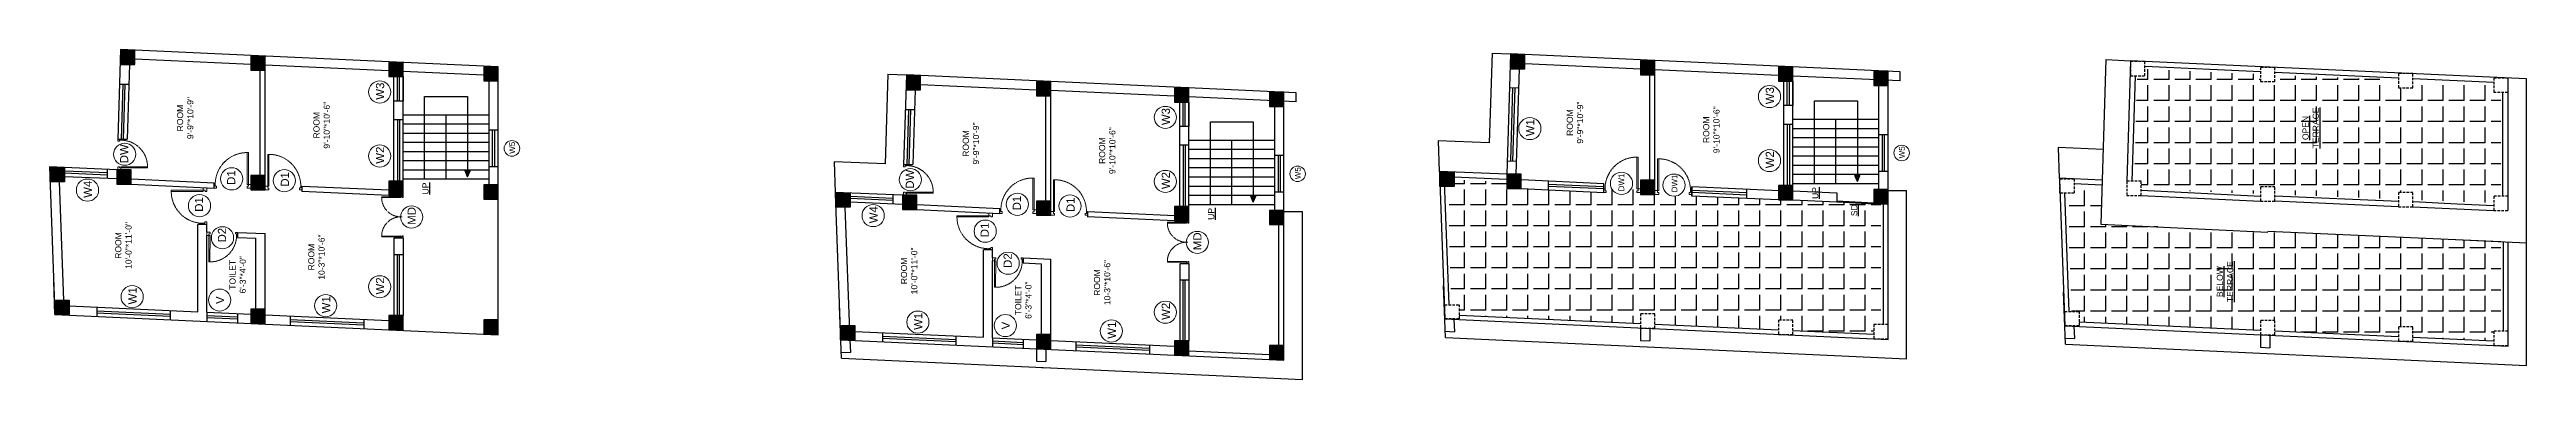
# Model space of a CAD drawing. Header units: inches. Extents: x -10117506 to -5032697, y -6529230 to -3254494.
# Drawn here: x -5059544 to -5057121, y -3264179 to -3263855 of the extents above; entities that cross this region are included whole.
import ezdxf

# ---------------------------------------------------------------- set-up
doc = ezdxf.new("R2010")
doc.units = ezdxf.units.IN
doc.header["$LTSCALE"] = 2
doc.header["$MEASUREMENT"] = 0
doc.linetypes.add('DASHED2', pattern=[0.375, 0.25, -0.125])
doc.linetypes.add('HIDDEN', pattern=[0.375, 0.25, -0.125])
doc.layers.get('0').update_dxf_attribs({"linetype": 'CONTINUOUS'})
doc.layers.add('A-Hatch', color=7, linetype='CONTINUOUS')
for name, color, linetype, lineweight in [('Annotate-Lite.w', 177, 'CONTINUOUS', 9), ('Door-Window.w', 4, 'CONTINUOUS', 15), ('TEXT', 181, 'CONTINUOUS', 25)]:
    doc.layers.add(name, color=color, linetype=linetype, lineweight=lineweight)
doc.styles.add('arial.', font='arial.ttf')
doc.styles.add('gaurav', font='arial.ttf')

msp = doc.modelspace()

# ---------------------------------------------------------------- texts
at = {"layer": 'Annotate-Lite.w', "ltscale": 0.005, "style": 'gaurav'}
for s, insert, char_height, attachment_point, rotation in [('W3', (-5059224.352880004, -3263904.402691447), 8, 1, 89.9999999999992), ('W3', (-5057865.028320887, -3263908.841059324), 8, 1, 89.99999999999922), ('W3', (-5058455.866912211, -3263929.317447517), 8, 1, 89.99999999999922), ('W5', (-5059093.940408186, -3263957.412800076), 5.6, 1, 89.9999999999992), ('W1', (-5058099.402841802, -3263940.212783072), 8, 1, 89.99999999999925), ('DW', (-5059474.686645882, -3263966.712334537), 8, 1, 89.9999999999992), ('W2', (-5059224.352880005, -3263967.138927322), 8, 1, 89.9999999999992), ('W2', (-5057865.028320888, -3263971.577295199), 8, 1, 89.99999999999922), ('W5', (-5057734.615849069, -3263961.851167954), 5.6, 1, 89.99999999999922), ('W4', (-5059510.202592982, -3264000.585186007), 8, 1, 89.9999999999992), ('D1', (-5059370.026446819, -3263987.875876623), 8, 1, 89.9999999999992), ('D1', (-5059309.469205163, -3263989.601662192), 8, 7, 90.00000000000072), ('DW', (-5058706.20067809, -3263991.627090607), 8, 1, 89.99999999999922), ('W2', (-5058455.866912212, -3263992.053683392), 8, 1, 89.99999999999922), ('W5', (-5058325.454440393, -3263982.327556146), 5.6, 1, 89.99999999999922), ('DW1', (-5058009.068032932, -3263994.120416566), 5.6, 1, 89.99999999999922), ('DW1', (-5057951.529624826, -3263995.092159779), 5.6, 7, 90.00000000000075), ('D1', (-5059401.498117552, -3264014.232401491), 8, 1, 89.9999999999992), ('MD', (-5059193.448448467, -3264026.967447267), 8, 1, 89.9999999999992), ('W4', (-5058741.716625189, -3264025.499942077), 8, 1, 89.99999999999922), ('D1', (-5058601.540479027, -3264012.790632693), 8, 1, 89.99999999999925), ('D1', (-5058540.983237371, -3264014.516418262), 8, 7, 90.00000000000075), ('D2', (-5059378.996805661, -3264044.276871917), 8, 1, 89.9999999999992), ('D1', (-5058633.01214976, -3264039.147157561), 8, 1, 89.99999999999925), ('MD', (-5058424.962480674, -3264051.882203337), 8, 1, 89.99999999999925), ('D2', (-5058610.510837869, -3264069.191627987), 8, 1, 89.99999999999925), ('W1', (-5059466.462343599, -3264105.027416401), 8, 1, 89.9999999999992), ('W2', (-5059224.352880005, -3264095.292191952), 8, 1, 89.9999999999992), ('V', (-5059380.903210861, -3264104.588908241), 8, 1, 89.9999999999992), ('W1', (-5059277.167336605, -3264113.77629445), 8, 1, 89.9999999999992), ('W1', (-5058697.976375806, -3264129.942172471), 8, 1, 89.99999999999925), ('W2', (-5058455.866912212, -3264120.206948021), 8, 1, 89.99999999999922), ('V', (-5058612.417243068, -3264129.503664311), 8, 1, 89.99999999999922), ('W1', (-5058508.681368812, -3264138.69105052), 8, 1, 89.99999999999925)]:
    msp.add_mtext_dynamic_manual_height_columns(s, width=8, gutter_width=100, heights=[0], dxfattribs=dict(at, insert=insert, char_height=char_height, attachment_point=attachment_point, rotation=rotation))
at = {"layer": 'TEXT', "lineweight": -2, "char_height": 6.000000000000002, "attachment_point": 5, "style": 'arial.'}
for s, insert, rotation in [('ROOM\\P9\'-9"*10\'-9"', (-5059410.921817373, -3263922.388073307), 89.99999999999986), ('ROOM\\P9\'-10"*10\'-6"', (-5059277.535069041, -3263929.420001135), 89.99999999999986), ('ROOM\\P9\'-9"*10\'-9"', (-5058051.597258257, -3263926.826441184), 89.99999999999989), ('ROOM\\P9\'-10"*10\'-6"', (-5057918.210509924, -3263933.858369012), 89.99999999999989), ('ROOM\\P9\'-9"*10\'-9"', (-5058642.435849581, -3263947.302829376), 89.99999999999989), ('ROOM\\P9\'-10"*10\'-6"', (-5058509.049101248, -3263954.334757205), 89.99999999999989), ('ROOM\\P10\'-0"*11\'-0"', (-5059471.352531936, -3264047.272955731), 89.99999999999986), ('ROOM\\P10-3"*10\'-6"', (-5059282.544292711, -3264058.646965223), 89.99999999999986), ('TOILET\\P6\'-3"*4\'-0"', (-5059359.623411584, -3264076.002553501), 89.99999999999986), ('ROOM\\P10\'-0"*11\'-0"', (-5058702.866564143, -3264072.187711801), 89.99999999999989), ('ROOM\\P10-3"*10\'-6"', (-5058514.058324918, -3264083.561721293), 89.99999999999989), ('TOILET\\P6\'-3"*4\'-0"', (-5058591.137443791, -3264100.917309571), 89.99999999999989)]:
    msp.add_mtext_dynamic_manual_height_columns(s, width=45.73142971936613, gutter_width=30, heights=[0], dxfattribs=dict(at, insert=insert, rotation=rotation))
at = {"layer": 'TEXT', "lineweight": -2, "char_height": 6.000000000000002, "width": 127.5059031131969, "attachment_point": 5, "style": 'arial.'}
for s, insert, rotation in [('{\\LOPEN\\PTERRACE}', (-5057332.005541787, -3263932.072912721), 89.99999999999989), ('{\\LUP}', (-5059175.85976669, -3263991.404790241), 89.99999999999986), ('{\\LUP}', (-5057816.535207573, -3263995.843158118), 89.99999999999989), ('{\\LUP}', (-5058407.373798897, -3264016.319546311), 89.99999999999989), ('{\\LSD}', (-5057778.489252377, -3264012.731040751), 89.99999999999989), ('{\\LBELOW \\PTERRACE}', (-5057415.821247337, -3264082.706306196), 89.99999999999989)]:
    msp.add_mtext(s, dxfattribs=dict(at, insert=insert, rotation=rotation))

# ---------------------------------------------------------------- blocks, each defined once
blk = doc.blocks.new('3-0')
at = {"ltscale": 3}
for p, q in [((11063.04771873254, 10097.67926626675), (11065.97411061868, 10099.89976160063)), ((11063.04771873254, 10097.67926626675), (11064.52804895506, 10095.72833834261)), ((11065.99124489813, 10096.83858600955), (11064.52804895506, 10095.72833834261)), ((11065.25107978682, 10097.81404997167), (11066.71427572989, 10098.92429763861)), ((11065.99124489813, 10096.83858600955), (11065.25107978682, 10097.81404997167)), ((11065.97411061863, 10099.8997616006), (11066.71427572989, 10098.92429763861)), ((11085.49991520455, 10074.12700885048), (11110.3247412691, 10092.9636556783)), ((11086.24008031584, 10073.15154488841), (11111.04573409061, 10091.97364411575)), ((11111.04573409061, 10091.97364411575), (11110.3247412691, 10092.9636556783)), ((11084.03671926142, 10073.01676118352), (11082.57352331835, 10071.90651351658)), ((11082.57352331835, 10071.90651351658), (11084.79401865222, 10068.98012163045)), ((11084.03671926142, 10073.01676118352), (11084.77688437277, 10072.04129722147)), ((11084.77688437277, 10072.04129722147), (11086.24008031584, 10073.15154488841)), ((11084.79401865222, 10068.98012163045), (11087.72041053836, 10071.20061696427)), ((11086.24008031584, 10073.15154488841), (11085.49991520455, 10074.12700885047)), ((11087.72041053836, 10071.20061696427), (11086.24008031584, 10073.15154488841))]:
    blk.add_line(p, q, dxfattribs=at)
at = {"layer": 'Door-Window.w', "color": 9, "linetype": 'HIDDEN', "lineweight": 18}
blk.add_arc((11085.49991520455, 10074.12700885048), 31.16233708904959, 37.19059523975735, 127.1464893766062, dxfattribs=at)
blk = doc.blocks.new('FDFDRE')
at = {"ltscale": 3}
for p, q in [((165701.1064683777, -58637.82329853106), (165701.1040215932, -58641.49599741273)), ((165701.1040215932, -58641.49599741273), (165703.5524875143, -58641.49762860245)), ((165704.7791672594, -58637.82574531552), (165701.1064683777, -58637.82329853106)), ((165703.5524875143, -58641.49762860245), (165703.5317472677, -58672.62937732995)), ((165703.5537109066, -58639.6612791616), (165703.5524875143, -58641.49762860245)), ((165703.5524875143, -58641.49762860245), (165704.7767204749, -58641.49844419728)), ((165704.7779438672, -58639.66209475638), (165703.5537109066, -58639.6612791616)), ((165704.7767204749, -58641.49844419728), (165704.7559641982, -58672.65425465335)), ((165704.7779438672, -58639.66209475638), (165704.7791672594, -58637.82574531552)), ((165766.9772891941, -58637.82574531552), (165770.6499880758, -58637.82329853106)), ((165766.9785125864, -58639.66209475638), (165766.9772891941, -58637.82574531552)), ((165766.9785125864, -58639.66209475638), (165768.202745547, -58639.6612791616)), ((165768.2039689392, -58641.49762860245), (165766.9797359786, -58641.49844419728)), ((165766.9797359786, -58641.49844419728), (165767.0004922553, -58672.65425465335)), ((165768.202745547, -58639.6612791616), (165768.2039689392, -58641.49762860245)), ((165770.6524348603, -58641.49599741273), (165768.2039689392, -58641.49762860245)), ((165768.2039689392, -58641.49762860245), (165768.2247091858, -58672.62937732995)), ((165770.6499880758, -58637.82329853106), (165770.6524348603, -58641.49599741273)), ((165703.5317472677, -58672.62937732995), (165704.7559641982, -58672.65425465335)), ((165768.2247091858, -58672.62937732995), (165767.0004922553, -58672.65425465335))]:
    blk.add_line(p, q, dxfattribs=at)
at = {"layer": 'Door-Window.w', "color": 9, "linetype": 'HIDDEN', "lineweight": 18}
for centre, start, end in [((165704.7767204749, -58641.49844419728), 269.9618290481078, 3.383526153078868), ((165766.9797359786, -58641.49844419728), 176.6164738469579, 270.0381709504853)]:
    blk.add_arc(centre, 31.15581737007103, start, end, dxfattribs=at)

# ---------------------------------------------------------------- hatches: boundary and pattern name
at = {"ltscale": 0.5}
for points in [[(-5059474.087878413, -3263855.777386284), (-5059474.087878413, -3263869.777386284), (-5059460.087878413, -3263869.777386284), (-5059460.087878413, -3263855.777386284)], [(-5059346.747826916, -3263861.607379078), (-5059346.747826916, -3263875.607379078), (-5059332.747826916, -3263875.607379078), (-5059332.747826915, -3263861.607379078)], [(-5059211.747826902, -3263867.788066285), (-5059211.747826902, -3263881.788066285), (-5059197.747826902, -3263881.788066285), (-5059197.747826902, -3263867.788066285)], [(-5059118.747826912, -3263872.045873026), (-5059118.747826912, -3263886.045873026), (-5059104.747826912, -3263886.045873026), (-5059104.747826911, -3263872.045873026)], [(-5058114.763319297, -3263860.215754162), (-5058114.763319297, -3263874.215754162), (-5058100.763319297, -3263874.215754162), (-5058100.763319297, -3263860.215754162)], [(-5057987.423267799, -3263866.045746955), (-5057987.423267799, -3263880.045746955), (-5057973.423267799, -3263880.045746955), (-5057973.423267798, -3263866.045746955)], [(-5057852.423267785, -3263872.226434162), (-5057852.423267785, -3263886.226434162), (-5057838.423267785, -3263886.226434162), (-5057838.423267785, -3263872.226434162)], [(-5058705.601910621, -3263880.692142354), (-5058705.601910621, -3263894.692142354), (-5058691.601910621, -3263894.692142354), (-5058691.601910621, -3263880.692142354)], [(-5058578.261859124, -3263886.522135148), (-5058578.261859124, -3263900.522135148), (-5058564.261859124, -3263900.522135148), (-5058564.261859123, -3263886.522135148)], [(-5058443.26185911, -3263892.702822355), (-5058443.26185911, -3263906.702822355), (-5058429.26185911, -3263906.702822355), (-5058429.26185911, -3263892.702822355)], [(-5058350.261859119, -3263896.960629096), (-5058350.261859119, -3263910.960629096), (-5058336.261859119, -3263910.960629096), (-5058336.261859118, -3263896.960629096)], [(-5057759.423267795, -3263876.484240904), (-5057759.423267795, -3263890.484240904), (-5057745.423267795, -3263890.484240904), (-5057745.423267794, -3263876.484240904)], [(-5059543.114625433, -3263970.917439155), (-5059543.114625433, -3263984.917439155), (-5059529.114625433, -3263984.917439155), (-5059529.114625433, -3263970.917439155)], [(-5059477.711734948, -3263973.097246819), (-5059477.711734948, -3263987.097246819), (-5059463.711734948, -3263987.097246819), (-5059463.711734947, -3263973.097246819)], [(-5059346.747826912, -3263978.782249368), (-5059346.747826912, -3263992.782249368), (-5059332.747826912, -3263992.782249368), (-5059332.747826911, -3263978.782249368)], [(-5059211.747826912, -3263984.188777946), (-5059211.747826912, -3263998.188777946), (-5059197.747826912, -3263998.188777946), (-5059197.747826911, -3263984.188777946)], [(-5059118.74782691, -3263987.913275411), (-5059118.74782691, -3264001.913275411), (-5059104.74782691, -3264001.913275411), (-5059104.74782691, -3263987.913275411)], [(-5058183.790066317, -3263975.355807032), (-5058183.790066317, -3263989.355807032), (-5058169.790066317, -3263989.355807032), (-5058169.790066317, -3263975.355807032)], [(-5058118.387175831, -3263977.535614696), (-5058118.387175831, -3263991.535614696), (-5058104.387175831, -3263991.535614696), (-5058104.38717583, -3263977.535614696)], [(-5057987.423267795, -3263983.220617245), (-5057987.423267795, -3263997.220617245), (-5057973.423267795, -3263997.220617245), (-5057973.423267794, -3263983.220617245)], [(-5057852.423267795, -3263988.627145823), (-5057852.423267795, -3264002.627145823), (-5057838.423267795, -3264002.627145823), (-5057838.423267794, -3263988.627145823)], [(-5057759.423267793, -3263992.351643289), (-5057759.423267793, -3264006.351643289), (-5057745.423267793, -3264006.351643289), (-5057745.423267793, -3263992.351643289)], [(-5058774.628657641, -3263995.832195225), (-5058774.628657641, -3264009.832195225), (-5058760.628657641, -3264009.832195225), (-5058760.628657641, -3263995.832195225)], [(-5058709.225767155, -3263998.012002889), (-5058709.225767155, -3264012.012002889), (-5058695.225767155, -3264012.012002889), (-5058695.225767154, -3263998.012002889)], [(-5058578.261859119, -3264003.697005438), (-5058578.261859119, -3264017.697005438), (-5058564.261859119, -3264017.697005438), (-5058564.261859118, -3264003.697005438)], [(-5058443.261859119, -3264009.103534016), (-5058443.261859119, -3264023.103534016), (-5058429.261859119, -3264023.103534016), (-5058429.261859118, -3264009.103534016)], [(-5058350.261859117, -3264012.828031481), (-5058350.261859117, -3264026.828031481), (-5058336.261859117, -3264026.828031481), (-5058336.261859117, -3264012.828031481)], [(-5059524.3378409, -3264100.873517164), (-5059538.3378409, -3264100.873517163), (-5059538.3378409, -3264114.873517163), (-5059524.3378409, -3264114.873517163)], [(-5059346.747826912, -3264109.728466348), (-5059346.747826912, -3264123.728466348), (-5059332.747826912, -3264123.728466348), (-5059332.747826911, -3264109.728466348)], [(-5059211.74782691, -3264115.967925885), (-5059211.74782691, -3264129.967925885), (-5059197.74782691, -3264129.967925885), (-5059197.74782691, -3264115.967925885)], [(-5059118.747826912, -3264120.266220232), (-5059118.747826912, -3264134.266220232), (-5059104.747826912, -3264134.266220232), (-5059104.747826912, -3264120.266220232)], [(-5058755.851873107, -3264125.788273233), (-5058769.851873107, -3264125.788273233), (-5058769.851873107, -3264139.788273233), (-5058755.851873107, -3264139.788273233)], [(-5058578.261859119, -3264134.643222418), (-5058578.261859119, -3264148.643222418), (-5058564.261859119, -3264148.643222418), (-5058564.261859118, -3264134.643222418)], [(-5058443.261859117, -3264140.882681955), (-5058443.261859117, -3264154.882681955), (-5058429.261859117, -3264154.882681955), (-5058429.261859117, -3264140.882681955)], [(-5058350.261859119, -3264145.180976301), (-5058350.261859119, -3264159.180976301), (-5058336.261859119, -3264159.180976301), (-5058336.261859119, -3264145.180976301)]]:
    msp.add_hatch(color=1, dxfattribs=at).paths.add_polyline_path(points)
at = {"layer": 'A-Hatch', "ltscale": 0.5}
h = msp.add_hatch(dxfattribs=at)
h.set_pattern_fill('ANGLE', color=256, scale=75, angle=90)
h.set_pattern_definition([(90, (-8316612.472651359, 1781134.706731359), (-20.625, 1.262917011620708e-15), [15, -5.625]), (180, (-8316612.472651359, 1781134.706731359), (-2.525834023241416e-15, -20.625), [15, -5.625])])
h.paths.add_polyline_path([(-5057508.408806881, -3264124.426232139), (-5057380.961334169, -3264130.316627319), (-5057380.961334169, -3264120.821431031), (-5057373.961334169, -3264120.821431031), (-5057373.961334169, -3264034.250862798), (-5057505.743602321, -3264027.845617429)])
h.paths.add_polyline_path([(-5057373.961334169, -3264033.592372026), (-5057373.961334169, -3264120.821431031), (-5057366.961334169, -3264120.821431032), (-5057366.961334169, -3264130.963682381), (-5057245.961334169, -3264136.556086855), (-5057245.961334169, -3264127.060890568), (-5057238.961334169, -3264127.060890568), (-5057238.961334169, -3264039.624449365)])
h.paths.add_polyline_path([(-5057505.743602322, -3264027.845617429), (-5057537.230680047, -3264026.315195608), (-5057536.134110659, -3263990.620563679), (-5057563.328132691, -3263989.567121831), (-5057563.328132691, -3263996.024789922), (-5057569.86353496, -3263996.024789922), (-5057566.015945889, -3264111.966481846), (-5057558.551348159, -3264111.966481847), (-5057558.551348159, -3264122.108733194), (-5057508.408806881, -3264124.426232138)])
h.paths.add_polyline_path([(-5057152.961334169, -3264140.854381201), (-5057152.961334169, -3264131.359184916), (-5057145.961334169, -3264131.359184914), (-5057145.961334169, -3264043.779880422), (-5057238.961334169, -3264039.624449366), (-5057238.961334169, -3264127.060890568), (-5057231.961334169, -3264127.060890568), (-5057231.961334169, -3264137.203141916)])
h.paths.add_polyline_path([(-5057238.961334169, -3263995.281742629), (-5057231.961334169, -3263995.281742629), (-5057231.961334169, -3264002.403606703), (-5057152.961334169, -3264005.463908186), (-5057152.961334169, -3263999.006240094), (-5057145.961334169, -3263999.006240095), (-5057145.961334169, -3263897.13883771), (-5057152.961334169, -3263897.13883771), (-5057152.961334169, -3263889.522173437), (-5057231.961334169, -3263886.042425039), (-5057231.961334169, -3263892.881030968), (-5057238.961334169, -3263892.881030968)])
h.paths.add_polyline_path([(-5057238.961334169, -3263892.881030968), (-5057245.961334169, -3263892.881030968), (-5057245.961334169, -3263885.425760766), (-5057366.961334169, -3263880.096019548), (-5057366.961334169, -3263886.700343761), (-5057373.961334169, -3263886.700343761), (-5057373.961334169, -3263989.875214051), (-5057366.961334169, -3263989.875214051), (-5057366.961334169, -3263997.173977587), (-5057245.961334169, -3264001.861274794), (-5057245.961334169, -3263995.281742629), (-5057238.961334169, -3263995.281742629)])
h.paths.add_polyline_path([(-5057494.301385678, -3263874.48701524), (-5057494.301385678, -3263880.870350968), (-5057501.687724738, -3263880.870350968), (-5057504.538903146, -3263984.190211502), (-5057497.925242206, -3263984.190211502), (-5057497.925242206, -3263992.100698575), (-5057380.961334169, -3263996.631645679), (-5057380.961334169, -3263989.875214051), (-5057373.961334169, -3263989.875214051), (-5057373.961334169, -3263886.70034376), (-5057380.961334169, -3263886.700343761), (-5057380.961334169, -3263879.479355275)])
h.paths.add_polyline_path([(-5057426.025612959, -3264103.908898283), (-5057426.025612959, -3264061.503714108), (-5057405.616881717, -3264061.503714108), (-5057405.616881717, -3264103.908898283)], flags=24)
h.paths.add_polyline_path([(-5057342.209907409, -3263953.275504808), (-5057342.209907409, -3263910.870320634), (-5057321.801176167, -3263910.870320634), (-5057321.801176167, -3263953.275504808)], flags=24)
h = msp.add_hatch(dxfattribs=at)
h.set_pattern_fill('ANSI31', color=256, angle=-270.0000000000001)
h.set_pattern_definition([(134.9999999999999, (-8317912.977189884, 1827286.335554914), (-0.08838834764831849, -0.0883883476483184), [])])
h.paths.add_polyline_path([(-5059134.747826912, -3263980.042258398), (-5059132.238591466, -3263974.122243871), (-5059137.257062357, -3263974.122243871)])
h = msp.add_hatch(dxfattribs=at)
h.set_pattern_fill('ANGLE', color=256, scale=75, angle=90)
h.set_pattern_definition([(90, (-8317218.934584984, 1781733.823263958), (-20.625, 1.262917011620708e-15), [15, -5.625]), (180, (-8317218.934584984, 1781733.823263958), (-2.525834023241416e-15, -20.625), [15, -5.625])])
edge = h.paths.add_edge_path()
edge.add_line((-5057845.423267794, -3264002.627145823), (-5057852.423267821, -3264002.627145823))
edge.add_line((-5057852.423267821, -3264002.627145823), (-5057937.423267791, -3263998.829171201))
edge.add_line((-5057937.423267791, -3263998.829171201), (-5057937.423267791, -3263997.196631583))
edge.add_line((-5057937.423267791, -3263997.196631583), (-5057939.8717348, -3263997.196631581))
edge.add_line((-5057939.871734801, -3263997.196631581), (-5057939.8717348, -3263995.360281325))
edge.add_line((-5057939.8717348, -3263995.360281325), (-5057938.647501295, -3263995.360281327))
edge.add_line((-5057938.647501295, -3263995.360281327), (-5057938.647501295, -3263993.52393107))
edge.add_line((-5057938.647501295, -3263993.52393107), (-5057938.594752226, -3263993.523931071))
edge.add_ellipse((-5057969.750567282, -3263993.547914564), major_axis=(-18.83184766781931, 24.82029212130361), ratio=0.9999999994320901, start_angle=232.8555013650305, end_angle=235.90446127637)
edge.add_line((-5057938.640130554, -3263991.866809725), (-5057944.432187023, -3263991.642437079))
edge.add_arc((-5057954.701347707, -3263988.120745946), 10.85624104256381, 270, 341.0711817275833, ccw=False)
edge.add_arc((-5057954.701347707, -3263988.120745946), 10.85624104256381, 194.4919896686418, 270, ccw=False)
edge.add_line((-5057965.212171772, -3263990.837462165), (-5057969.75056728, -3263990.66165383))
edge.add_line((-5057969.750567281, -3263990.66165383), (-5057969.750567282, -3263993.547914565))
edge.add_line((-5057969.750567282, -3263993.547914565), (-5057970.974800785, -3263993.547914564))
edge.add_line((-5057970.974800784, -3263993.547914564), (-5057970.974800786, -3263995.384264818))
edge.add_line((-5057970.974800786, -3263995.384264818), (-5057969.750567282, -3263995.38426482))
edge.add_line((-5057969.750567282, -3263995.38426482), (-5057969.750567283, -3263997.220615076))
edge.add_line((-5057969.750567283, -3263997.220615076), (-5057973.423267794, -3263997.220615073))
edge.add_line((-5057973.423267794, -3263997.220615073), (-5057980.423267793, -3263997.220616159))
edge.add_line((-5057980.423267793, -3263997.220616159), (-5057980.423267794, -3264114.166834224))
edge.add_line((-5057980.423267794, -3264114.166834224), (-5057973.423267794, -3264114.166834225))
edge.add_line((-5057973.423267794, -3264114.166834225), (-5057973.423267794, -3264124.309085574))
edge.add_line((-5057973.423267794, -3264124.309085574), (-5057852.423267794, -3264129.901490048))
edge.add_line((-5057852.423267794, -3264129.901490048), (-5057852.423267794, -3264120.406293762))
edge.add_line((-5057852.423267794, -3264120.406293762), (-5057845.423267794, -3264120.406293762))
edge.add_line((-5057845.423267794, -3264120.406293762), (-5057845.423267794, -3264002.627145823))
edge = h.paths.add_edge_path()
edge.add_line((-5057980.423267793, -3263997.220617246), (-5057987.423267793, -3263997.220617246))
edge.add_line((-5057987.423267794, -3263997.220617246), (-5057987.423267793, -3263995.494829505))
edge.add_line((-5057987.423267793, -3263995.494829505), (-5057991.095966467, -3263995.494829506))
edge.add_line((-5057991.095966468, -3263995.494829506), (-5057991.095966469, -3263993.658479251))
edge.add_line((-5057991.095966468, -3263993.658479251), (-5057989.871732963, -3263993.65847925))
edge.add_line((-5057989.871732964, -3263993.65847925), (-5057989.871732963, -3263991.822128994))
edge.add_line((-5057989.871732963, -3263991.822128994), (-5057991.095966468, -3263991.822128994))
edge.add_line((-5057991.095966468, -3263991.822128994), (-5057991.095966468, -3263989.834775896))
edge.add_line((-5057991.095966469, -3263989.834775896), (-5057995.789347893, -3263989.652963717))
edge.add_arc((-5058006.145186043, -3263986.394960376), 10.85624104256381, 270.0000000024576, 342.5361393454087, ccw=False)
edge.add_arc((-5058006.145186042, -3263986.394960376), 10.85624104256381, 193.0270320559974, 270, ccw=False)
edge.add_line((-5058016.722028964, -3263988.842073655), (-5058022.088263465, -3263988.634196497))
edge.add_ellipse((-5057991.095966468, -3263991.822128994), major_axis=(-18.83184766781931, -24.82029212130361), ratio=0.9999999994320901, start_angle=301.3156955908996, end_angle=307.1444986349694)
edge.add_line((-5058022.251781522, -3263991.798145501), (-5058022.199032453, -3263991.798145501))
edge.add_line((-5058022.199032453, -3263991.798145501), (-5058022.199032453, -3263993.634495758))
edge.add_line((-5058022.199032453, -3263993.634495758), (-5058020.974798949, -3263993.634495757))
edge.add_line((-5058020.974798949, -3263993.634495757), (-5058020.974798949, -3263995.470846012))
edge.add_line((-5058020.974798949, -3263995.470846012), (-5058023.423265958, -3263995.470846014))
edge.add_line((-5058023.423265958, -3263995.470846014), (-5058104.387175843, -3263991.535614696))
edge.add_line((-5058104.387175843, -3263991.535614696), (-5058111.38717583, -3263991.535614697))
edge.add_line((-5058111.38717583, -3263991.535614697), (-5058114.870740505, -3264117.771635334))
edge.add_line((-5058114.870740505, -3264117.771635334), (-5057987.423267794, -3264123.662030513))
edge.add_line((-5057987.423267794, -3264123.662030513), (-5057987.423267794, -3264114.166834224))
edge.add_line((-5057987.423267794, -3264114.166834224), (-5057980.423267793, -3264114.166834225))
edge.add_line((-5057980.423267793, -3264114.166834225), (-5057980.423267793, -3263997.220617246))
h.paths.add_polyline_path([(-5057752.423267793, -3264006.351643289), (-5057759.423267794, -3264006.351643289), (-5057795.423267794, -3264004.654403938), (-5057838.423267801, -3264002.627145823), (-5057845.423267794, -3264002.627145822), (-5057845.423267793, -3264120.406293762), (-5057838.423267794, -3264120.406293761), (-5057838.423267794, -3264130.54854511), (-5057759.423267794, -3264134.199784393), (-5057759.423267794, -3264124.704588109), (-5057752.423267793, -3264124.704588109)])
h.paths.add_polyline_path([(-5058172.477879515, -3264105.311885039), (-5058165.013281783, -3264105.31188504), (-5058165.013281783, -3264115.454136389), (-5058114.870740505, -3264117.771635333), (-5058111.38717583, -3263991.535614696), (-5058118.38717583, -3263991.535614696), (-5058118.387175831, -3263984.903769861), (-5058169.790066316, -3263982.912525026), (-5058169.790066317, -3263989.370193116), (-5058176.325468585, -3263989.370193116)])
h.paths.add_polyline_path([(-5057783.640411995, -3264019.641681951), (-5057783.640411995, -3264005.820399551), (-5057773.338092759, -3264005.820399551), (-5057773.338092759, -3264019.641681951)], flags=24)
h = msp.add_hatch(dxfattribs=at)
h.set_pattern_fill('ANSI31', color=256, angle=90)
h.set_pattern_definition([(135, (-8316553.652630769, 1827281.897187033), (-0.08838834764831845, -0.08838834764831845), [])])
h.paths.add_polyline_path([(-5057775.423267795, -3263984.480626275), (-5057772.914032349, -3263978.560611748), (-5057777.93250324, -3263978.560611748)])
h = msp.add_hatch(dxfattribs=at)
h.set_pattern_fill('ANSI31', color=256, angle=90)
h.set_pattern_definition([(135, (-8317144.491222093, 1827261.42079884), (-0.08838834764831845, -0.08838834764831845), [])])
h.paths.add_polyline_path([(-5058366.261859119, -3264004.957014468), (-5058363.752623674, -3263999.036999941), (-5058368.771094564, -3263999.036999941)])

# ---------------------------------------------------------------- linework, layer by layer
at = {"ltscale": 0.5}
for p, q in [((-5059474.087878421, -3263855.136426129), (-5059476.790111424, -3263943.097309913)), ((-5059104.747826911, -3263872.045873026), (-5059474.087878421, -3263855.136426128)), ((-5059465.533415176, -3263869.777386284), (-5059467.785865458, -3263943.097309913)), ((-5059346.747826911, -3263869.975846306), (-5059460.087878421, -3263864.786813667)), ((-5059211.747826911, -3263876.156533512), (-5059332.747826911, -3263870.616806461)), ((-5059104.747826911, -3263933.91327541), (-5059104.747826911, -3263872.045873026)), ((-5058132.746518072, -3263858.751471587), (-5058135.450983977, -3263946.785038977)), ((-5058132.746518072, -3263858.751471587), (-5058114.763319304, -3263859.574794007)), ((-5058114.763319304, -3263859.574794007), (-5058118.387175831, -3263977.535614696)), ((-5057733.423267793, -3263877.033635321), (-5058114.763319304, -3263859.574794007)), ((-5057987.423267794, -3263874.414214184), (-5058100.763319304, -3263869.225181544)), ((-5057532.278984037, -3263865.131627587), (-5057537.230680047, -3264026.315195608)), ((-5057532.278984037, -3263865.131627587), (-5057508.301385678, -3263866.229390813)), ((-5057508.301385678, -3263866.229390813), (-5057511.925242206, -3263984.190211502)), ((-5057120.961334165, -3263883.962929336), (-5057508.301385678, -3263866.229390813)), ((-5057380.961334169, -3263877.06462104), (-5057494.301385678, -3263871.875588401)), ((-5059475.131185593, -3263889.097309913), (-5059466.126939627, -3263889.097309913)), ((-5059473.28751689, -3263943.066603551), (-5059471.628591059, -3263889.066603551)), ((-5059471.288459992, -3263943.128016274), (-5059469.629534163, -3263889.128016274)), ((-5059337.747826911, -3263978.782249368), (-5059337.747826911, -3263875.607379078)), ((-5059332.747826911, -3263978.782249368), (-5059332.747826911, -3263875.607379078)), ((-5059206.747826911, -3263984.188777946), (-5059206.747826911, -3263881.788066285)), ((-5059203.24782691, -3263905.788066285), (-5059203.24782691, -3263881.788066285)), ((-5059201.24782691, -3263905.788066285), (-5059201.24782691, -3263881.788066285)), ((-5059118.747826911, -3263880.414340254), (-5059197.747826911, -3263876.797493666)), ((-5059197.747826911, -3263984.188777946), (-5059197.747826911, -3263881.788066285)), ((-5059197.74782691, -3263881.788066285), (-5059197.74782691, -3263905.788066285)), ((-5059113.74782691, -3263987.913275411), (-5059113.747826911, -3263886.045873026)), ((-5058723.585109396, -3263879.22785978), (-5058726.289575301, -3263967.26142717)), ((-5058723.585109396, -3263879.22785978), (-5058705.601910628, -3263880.051182199)), ((-5058705.601910628, -3263880.051182199), (-5058708.304143632, -3263968.012065982)), ((-5058324.261859117, -3263897.510023514), (-5058705.601910628, -3263880.051182199)), ((-5058697.047447383, -3263894.692142354), (-5058699.299897665, -3263968.012065982)), ((-5058578.261859118, -3263894.890602376), (-5058691.601910628, -3263889.701569737)), ((-5058443.261859118, -3263901.071289582), (-5058564.261859118, -3263895.53156253)), ((-5058336.261859118, -3263958.82803148), (-5058336.261859118, -3263896.960629096)), ((-5058324.261859118, -3263906.519450897), (-5058324.261859119, -3263897.510023514)), ((-5058115.770500142, -3263892.359722826), (-5058106.774744106, -3263892.636080086)), ((-5058114.483008655, -3263964.433243384), (-5058112.272150572, -3263892.467195094)), ((-5058112.483951758, -3263964.494656108), (-5058110.273093676, -3263892.528607818)), ((-5058106.208856059, -3263874.215754162), (-5058109.382929865, -3263977.535614696)), ((-5057978.423267794, -3263983.220617245), (-5057978.423267794, -3263880.045746955)), ((-5057852.423267794, -3263880.594901389), (-5057973.423267794, -3263875.055174338)), ((-5057973.423267794, -3263983.220617245), (-5057973.423267794, -3263880.045746955)), ((-5057847.423267794, -3263988.627145823), (-5057847.423267794, -3263886.226434162)), ((-5057843.923267793, -3263910.226434162), (-5057843.923267793, -3263886.226434162)), ((-5057841.923267793, -3263910.226434162), (-5057841.923267793, -3263886.226434162)), ((-5057733.423267794, -3263886.043062704), (-5057838.423267794, -3263881.235861544)), ((-5057838.423267794, -3263988.627145823), (-5057838.423267794, -3263886.226434162)), ((-5057838.423267793, -3263886.226434162), (-5057838.423267793, -3263910.226434162)), ((-5057754.423267793, -3263992.351643289), (-5057754.423267794, -3263890.484240904)), ((-5057745.423267794, -3263938.351643288), (-5057745.423267794, -3263876.484240904)), ((-5057733.423267794, -3263886.043062705), (-5057733.423267795, -3263877.033635321)), ((-5057503.748809529, -3263880.870350968), (-5057506.927599964, -3263984.343743314)), ((-5057245.961334169, -3263883.245308245), (-5057366.961334169, -3263877.705581194)), ((-5057152.961334169, -3263887.503114987), (-5057231.961334169, -3263883.8862684)), ((-5057143.961334169, -3263999.006240095), (-5057143.961334169, -3263897.13883771)), ((-5057138.961334169, -3263999.006240095), (-5057138.961334169, -3263883.13883771)), ((-5057120.96133417, -3264164.857382774), (-5057120.961334165, -3263883.962929336)), ((-5059197.74782691, -3263905.788066285), (-5059206.747826911, -3263905.788066286)), ((-5059155.747826911, -3263919.414340255), (-5059197.74782691, -3263919.414340255)), ((-5059176.74782691, -3263982.414340254), (-5059176.747826913, -3263901.150660158)), ((-5059176.747826913, -3263901.150660158), (-5059134.747826912, -3263901.150660158)), ((-5059155.747826909, -3263982.414340254), (-5059155.747826911, -3263919.414340254)), ((-5059113.747826911, -3263919.414340254), (-5059155.74782691, -3263919.414340254)), ((-5059134.747826912, -3263901.150660158), (-5059134.747826912, -3263974.122243871)), ((-5058706.645217801, -3263914.012065982), (-5058697.640971835, -3263914.012065982)), ((-5058704.801549098, -3263967.981359621), (-5058703.142623266, -3263913.981359621)), ((-5058702.802492199, -3263968.042772344), (-5058701.14356637, -3263914.042772344)), ((-5058569.261859118, -3264003.697005438), (-5058569.261859118, -3263900.522135148)), ((-5058564.261859118, -3264003.697005438), (-5058564.261859118, -3263900.522135148)), ((-5058438.261859118, -3264009.103534016), (-5058438.261859118, -3263906.702822355)), ((-5058434.761859117, -3263930.702822355), (-5058434.761859117, -3263906.702822355)), ((-5058432.761859117, -3263930.702822355), (-5058432.761859117, -3263906.702822355)), ((-5058324.261859118, -3263906.519450896), (-5058429.261859118, -3263901.712249736)), ((-5058429.261859118, -3264009.103534016), (-5058429.261859118, -3263906.702822355)), ((-5058429.261859117, -3263906.702822355), (-5058429.261859117, -3263930.702822355)), ((-5058345.261859117, -3264012.828031481), (-5058345.261859118, -3263910.960629096)), ((-5057838.423267793, -3263910.226434162), (-5057847.423267794, -3263910.226434163)), ((-5057817.423267793, -3263986.852708131), (-5057817.423267797, -3263905.589028035)), ((-5057817.423267797, -3263905.589028035), (-5057775.423267795, -3263905.589028035)), ((-5057775.423267795, -3263905.589028035), (-5057775.423267795, -3263978.560611748)), ((-5059476.790111424, -3263943.097309913), (-5059467.785865458, -3263943.097309913)), ((-5059197.747826911, -3263924.188777946), (-5059206.747826911, -3263924.188777946)), ((-5059203.247826911, -3263924.188777946), (-5059203.247826911, -3263984.188777946)), ((-5059201.247826911, -3263924.188777946), (-5059201.247826911, -3263984.188777946)), ((-5059155.74782691, -3263928.414340254), (-5059197.74782691, -3263928.414340254)), ((-5059155.74782691, -3263937.414340254), (-5059197.74782691, -3263937.414340254)), ((-5059113.747826911, -3263928.414340254), (-5059155.74782691, -3263928.414340254)), ((-5059113.747826911, -3263937.414340254), (-5059155.74782691, -3263937.414340254)), ((-5059113.74782691, -3263933.913275411), (-5059104.74782691, -3263933.913275411)), ((-5059110.24782691, -3263969.913275411), (-5059110.24782691, -3263933.913275411)), ((-5059108.24782691, -3263969.913275411), (-5059108.24782691, -3263933.913275411)), ((-5059104.74782691, -3263969.913275411), (-5059104.74782691, -3263933.913275411)), ((-5058429.261859117, -3263930.702822355), (-5058438.261859118, -3263930.702822356)), ((-5058387.261859118, -3263944.329096325), (-5058429.261859117, -3263944.329096325)), ((-5058408.261859117, -3264007.329096324), (-5058408.261859121, -3263926.065416228)), ((-5058408.261859121, -3263926.065416228), (-5058366.261859119, -3263926.065416228)), ((-5058387.261859116, -3264007.329096324), (-5058387.261859118, -3263944.329096324)), ((-5058345.261859118, -3263944.329096324), (-5058387.261859117, -3263944.329096324)), ((-5058366.261859119, -3263926.065416228), (-5058366.261859119, -3263999.036999941)), ((-5058135.450983977, -3263946.785038977), (-5058185.433456099, -3263944.665466038)), ((-5058185.433456099, -3263944.665466038), (-5058184.327911968, -3263974.739310429)), ((-5057838.423267794, -3263928.627145823), (-5057847.423267794, -3263928.627145823)), ((-5057843.923267794, -3263928.627145823), (-5057843.923267794, -3263988.627145823)), ((-5057841.923267794, -3263928.627145823), (-5057841.923267794, -3263988.627145823)), ((-5057796.423267794, -3263923.852708132), (-5057838.423267793, -3263923.852708132)), ((-5057796.423267793, -3263932.852708131), (-5057838.423267793, -3263932.852708131)), ((-5057796.423267793, -3263941.852708131), (-5057838.423267793, -3263941.852708131)), ((-5057796.423267792, -3263986.852708131), (-5057796.423267794, -3263923.852708131)), ((-5057754.423267794, -3263923.852708131), (-5057796.423267793, -3263923.852708131)), ((-5057754.423267794, -3263932.852708131), (-5057796.423267793, -3263932.852708131)), ((-5057754.423267794, -3263941.852708131), (-5057796.423267793, -3263941.852708131)), ((-5057754.423267793, -3263938.351643289), (-5057745.423267793, -3263938.351643289)), ((-5057750.923267793, -3263974.351643289), (-5057750.923267793, -3263938.351643289)), ((-5057748.923267793, -3263974.351643289), (-5057748.923267793, -3263938.351643289)), ((-5057745.423267793, -3263974.351643289), (-5057745.423267793, -3263938.351643289)), ((-5059477.711734947, -3263973.097246819), (-5059543.652471085, -3263970.300942552)), ((-5059543.652471085, -3263970.300942552), (-5059538.3378409, -3264114.873517163)), ((-5059155.74782691, -3263946.414340254), (-5059197.74782691, -3263946.414340254)), ((-5059155.74782691, -3263955.414340254), (-5059197.74782691, -3263955.414340254)), ((-5059155.74782691, -3263964.414340254), (-5059197.74782691, -3263964.414340254)), ((-5059113.747826911, -3263946.414340254), (-5059155.74782691, -3263946.414340254)), ((-5059113.747826911, -3263955.414340254), (-5059155.74782691, -3263955.414340254)), ((-5059113.747826911, -3263964.414340254), (-5059155.74782691, -3263964.414340254)), ((-5059113.74782691, -3263969.913275411), (-5059104.74782691, -3263969.913275411)), ((-5059104.74782691, -3263988.913275411), (-5059104.74782691, -3263969.913275411)), ((-5058726.289575301, -3263967.26142717), (-5058776.272047423, -3263965.14185423)), ((-5058776.272047423, -3263965.14185423), (-5058775.166503293, -3263995.215698622)), ((-5058708.304143632, -3263968.012065982), (-5058699.299897665, -3263968.012065982)), ((-5058429.261859118, -3263949.103534016), (-5058438.261859118, -3263949.103534016)), ((-5058434.761859118, -3263949.103534016), (-5058434.761859118, -3264009.103534016)), ((-5058432.761859118, -3263949.103534016), (-5058432.761859118, -3264009.103534016)), ((-5058387.261859117, -3263953.329096324), (-5058429.261859117, -3263953.329096324)), ((-5058387.261859117, -3263962.329096324), (-5058429.261859117, -3263962.329096324)), ((-5058345.261859118, -3263953.329096324), (-5058387.261859117, -3263953.329096324)), ((-5058345.261859118, -3263962.329096324), (-5058387.261859117, -3263962.329096324)), ((-5058345.261859117, -3263958.828031481), (-5058336.261859117, -3263958.828031481)), ((-5058341.761859117, -3263994.828031481), (-5058341.761859117, -3263958.828031481)), ((-5058339.761859117, -3263994.828031481), (-5058339.761859117, -3263958.828031481)), ((-5058336.261859117, -3263994.828031481), (-5058336.261859117, -3263958.828031481)), ((-5058117.981358225, -3263964.325771116), (-5058108.985602188, -3263964.602128376)), ((-5057796.423267793, -3263950.852708131), (-5057838.423267793, -3263950.852708131)), ((-5057796.423267793, -3263959.852708131), (-5057838.423267793, -3263959.852708131)), ((-5057796.423267793, -3263968.852708131), (-5057838.423267793, -3263968.852708131)), ((-5057754.423267794, -3263950.852708131), (-5057796.423267793, -3263950.852708131)), ((-5057754.423267794, -3263959.852708131), (-5057796.423267793, -3263959.852708131)), ((-5057754.423267794, -3263968.852708131), (-5057796.423267793, -3263968.852708131)), ((-5057534.984070934, -3263953.185408994), (-5057578.971522473, -3263951.320062844)), ((-5057578.971522473, -3263951.320062844), (-5057577.865978343, -3263981.393907235)), ((-5059534.10854632, -3263984.931825239), (-5059529.846415572, -3264100.873517163)), ((-5059487.15699368, -3263978.201651203), (-5059529.15699368, -3263976.420585567)), ((-5059529.114625433, -3263979.925527854), (-5059529.114625433, -3263970.917439155)), ((-5059477.711734947, -3263982.105335518), (-5059529.114625433, -3263979.925527854)), ((-5059487.072257187, -3263976.203447078), (-5059529.072257187, -3263974.422381442)), ((-5059487.114625433, -3263981.70659349), (-5059487.114625433, -3263972.698504793)), ((-5059463.711734947, -3263982.091344247), (-5059382.747825078, -3263986.026575564)), ((-5059463.711734947, -3263987.097246819), (-5059382.747825078, -3263991.032478137)), ((-5059382.747825078, -3263991.032478137), (-5059382.747825078, -3263986.026575564)), ((-5059211.524639323, -3263993.1937617), (-5059296.747826909, -3263989.385814599)), ((-5059296.747826909, -3263989.385814599), (-5059296.747826909, -3263994.390803325)), ((-5059211.747826911, -3263998.188777946), (-5059296.747826909, -3263994.390803325)), ((-5059155.74782691, -3263973.414340254), (-5059197.74782691, -3263973.414340254)), ((-5059155.74782691, -3263982.414340254), (-5059197.74782691, -3263982.414340254)), ((-5059113.747826911, -3263973.414340254), (-5059155.74782691, -3263973.414340254)), ((-5059113.747826911, -3263982.414340254), (-5059155.74782691, -3263982.414340254)), ((-5059134.747826912, -3263980.042258398), (-5059137.257062357, -3263974.122243871)), ((-5059137.257062357, -3263974.122243871), (-5059132.238591466, -3263974.122243871)), ((-5059134.747826912, -3263980.042258398), (-5059132.238591466, -3263974.122243871)), ((-5059104.747826912, -3264120.913275411), (-5059104.74782691, -3263988.913275411)), ((-5058387.261859117, -3263971.329096324), (-5058429.261859117, -3263971.329096324)), ((-5058387.261859117, -3263980.329096324), (-5058429.261859117, -3263980.329096324)), ((-5058387.261859117, -3263989.329096324), (-5058429.261859117, -3263989.329096324)), ((-5058345.261859118, -3263971.329096324), (-5058387.261859117, -3263971.329096324)), ((-5058345.261859118, -3263980.329096324), (-5058387.261859117, -3263980.329096324)), ((-5058345.261859118, -3263989.329096324), (-5058387.261859117, -3263989.329096324)), ((-5058345.261859117, -3263994.828031481), (-5058336.261859117, -3263994.828031481)), ((-5058336.261859117, -3264013.828031481), (-5058336.261859117, -3263994.828031481)), ((-5058118.599017063, -3263982.53112501), (-5058184.5397532, -3263979.734820743)), ((-5058118.38717583, -3263977.535614696), (-5058184.327911968, -3263974.739310429)), ((-5058184.277545879, -3263976.109406748), (-5058179.013281783, -3264119.31188504)), ((-5058179.780583384, -3263975.944093979), (-5058175.024896012, -3264105.31188504)), ((-5058104.38717583, -3263991.535614696), (-5058023.423265961, -3263995.470846014)), ((-5058103.950248799, -3263982.546226799), (-5058023.42326596, -3263986.460221384)), ((-5058023.423265958, -3263991.838236626), (-5058077.469434895, -3263989.340318966)), ((-5058077.423265961, -3263992.846189034), (-5058077.42326596, -3263983.835564404)), ((-5058023.42326596, -3263989.836101643), (-5058077.377097027, -3263987.342451674)), ((-5058023.423265961, -3263995.470846014), (-5058023.42326596, -3263986.460221384)), ((-5057937.423267792, -3263998.829171202), (-5057937.423267791, -3263989.818546572)), ((-5057852.021530136, -3263993.63611658), (-5057937.423267793, -3263989.820191495)), ((-5057937.423267793, -3263989.820191495), (-5057937.423267792, -3263998.829171202)), ((-5057883.423267791, -3263995.819083811), (-5057937.377098858, -3263993.325433842)), ((-5057883.423267793, -3264001.244065849), (-5057883.423267792, -3263992.233441218)), ((-5057796.423267793, -3263977.852708131), (-5057838.423267793, -3263977.852708131)), ((-5057796.423267793, -3263986.852708131), (-5057838.423267793, -3263986.852708131)), ((-5057838.423267794, -3263993.617149217), (-5057795.423267793, -3263995.644407333)), ((-5057754.423267794, -3263977.852708131), (-5057796.423267793, -3263977.852708131)), ((-5057754.423267794, -3263986.852708131), (-5057796.423267793, -3263986.852708131)), ((-5057775.423267795, -3263984.480626275), (-5057777.93250324, -3263978.560611748)), ((-5057777.93250324, -3263978.560611748), (-5057772.914032349, -3263978.560611748)), ((-5057775.423267795, -3263984.480626275), (-5057772.914032349, -3263978.560611748)), ((-5057754.423267793, -3263974.351643289), (-5057745.423267793, -3263974.351643289)), ((-5057749.923267795, -3264124.704588109), (-5057749.923267793, -3263993.351643289)), ((-5057745.423267793, -3263993.351643289), (-5057745.423267793, -3263974.351643289)), ((-5057745.423267795, -3264125.351643289), (-5057745.423267793, -3263993.351643289)), ((-5057745.423267793, -3263993.351643289), (-5057727.423267793, -3263993.351643289)), ((-5057727.423267795, -3264158.202785968), (-5057727.423267793, -3263993.351643289)), ((-5057535.905324532, -3263983.173304345), (-5057577.865978343, -3263981.393907235)), ((-5057577.815612254, -3263982.764003554), (-5057572.551348159, -3264125.966481846)), ((-5057536.058866797, -3263988.171286905), (-5057563.328132691, -3263987.014897561)), ((-5057497.682504966, -3263993.196107115), (-5057380.71859693, -3263998.881109664)), ((-5057138.961334167, -3264000.006240095), (-5057138.961334169, -3263981.006240095)), ((-5058709.225767154, -3263998.012002889), (-5058775.166503293, -3263995.215698622)), ((-5058775.116137203, -3263996.585794941), (-5058769.851873107, -3264139.788273233)), ((-5058765.622578528, -3264009.846581309), (-5058760.845793996, -3264139.788273233)), ((-5058718.671025887, -3264003.116407273), (-5058760.671025887, -3264001.335341637)), ((-5058760.628657641, -3264004.840283924), (-5058760.628657641, -3263995.832195225)), ((-5058709.225767154, -3264007.020091588), (-5058760.628657641, -3264004.840283924)), ((-5058718.586289395, -3264001.118203148), (-5058760.586289395, -3263999.337137512)), ((-5058718.628657641, -3264006.62134956), (-5058718.628657641, -3263997.613260862)), ((-5058695.225767154, -3264007.006100317), (-5058614.261857285, -3264010.941331634)), ((-5058695.225767154, -3264012.012002889), (-5058614.261857285, -3264015.947234207)), ((-5058614.261857285, -3264015.947234207), (-5058614.261857285, -3264010.941331634)), ((-5058443.038671531, -3264018.10851777), (-5058528.261859116, -3264014.300570669)), ((-5058528.261859116, -3264014.300570669), (-5058528.261859116, -3264019.305559395)), ((-5058387.261859117, -3263998.329096324), (-5058429.261859117, -3263998.329096324)), ((-5058387.261859117, -3264007.329096324), (-5058429.261859117, -3264007.329096324)), ((-5058345.261859118, -3263998.329096324), (-5058387.261859117, -3263998.329096324)), ((-5058345.261859118, -3264007.329096324), (-5058387.261859117, -3264007.329096324)), ((-5058366.261859119, -3264004.957014468), (-5058368.771094564, -3263999.036999941)), ((-5058368.771094564, -3263999.036999941), (-5058363.752623674, -3263999.036999941)), ((-5058366.261859119, -3264004.957014468), (-5058363.752623674, -3263999.036999941)), ((-5058336.261859119, -3264145.828031481), (-5058336.261859117, -3264013.828031481)), ((-5058336.261859117, -3264013.828031481), (-5058318.261859117, -3264013.828031481)), ((-5058318.261859119, -3264178.679174161), (-5058318.261859117, -3264013.828031481)), ((-5057883.423267789, -3263997.821218794), (-5057937.469436726, -3263995.323301134)), ((-5057852.423267794, -3264002.627145823), (-5057937.423267792, -3263998.829171202)), ((-5057838.423267794, -3264002.627145823), (-5057795.423267794, -3264004.654403938)), ((-5057795.423267793, -3263995.644407333), (-5057795.423267794, -3264004.654403938)), ((-5057795.423267794, -3264004.654403938), (-5057759.423267794, -3264006.351643289)), ((-5057795.376174564, -3264003.655513439), (-5057759.376174564, -3264005.35275279)), ((-5057759.423267794, -3264001.346089619), (-5057759.187801646, -3264001.357190797)), ((-5057572.825093135, -3263996.024789922), (-5057568.562962387, -3264111.966481846)), ((-5057497.925242206, -3263998.190211502), (-5057380.961334169, -3264003.875214051)), ((-5057245.961334169, -3264009.281742629), (-5057366.961334169, -3264003.875214051)), ((-5057245.738146581, -3264004.286726383), (-5057366.738146581, -3263998.880197805)), ((-5057231.961334169, -3264009.281742629), (-5057188.961334169, -3264011.309000744)), ((-5057231.725868022, -3264004.287290138), (-5057188.725868022, -3264006.314548253)), ((-5057188.961334169, -3264011.309000744), (-5057152.961334169, -3264013.006240095)), ((-5057188.725868022, -3264006.314548253), (-5057152.725868022, -3264008.011787603)), ((-5057138.961334167, -3264013.006240095), (-5057138.961334167, -3264000.006240095)), ((-5059398.74782691, -3264112.315511541), (-5059398.747826912, -3264026.692244731)), ((-5059389.74782691, -3264026.692244731), (-5059398.747826912, -3264026.692244731)), ((-5059389.74782691, -3264034.335785658), (-5059389.74782691, -3264026.692244731)), ((-5059389.74782691, -3264112.731475512), (-5059389.74782691, -3264037.396371454)), ((-5059359.74785036, -3264034.398573386), (-5059332.747826911, -3264035.646466377)), ((-5059359.74785036, -3264034.398573386), (-5059359.74785036, -3264039.403910847)), ((-5059359.74785036, -3264039.403910847), (-5059341.747826911, -3264040.235839869)), ((-5059341.747826911, -3264109.728466348), (-5059341.747826911, -3264040.235839869)), ((-5059332.747826911, -3264109.728466348), (-5059332.747826911, -3264035.646466377)), ((-5059206.747826911, -3264040.188759554), (-5059206.747826911, -3264115.967925885)), ((-5059197.747826911, -3264040.188759554), (-5059206.747826911, -3264040.188759554)), ((-5059197.747826911, -3264040.188759554), (-5059197.747826911, -3264115.967925885)), ((-5058443.261859118, -3264023.103534016), (-5058528.261859116, -3264019.305559395)), ((-5058341.261859119, -3264145.828031481), (-5058341.261859117, -3264026.828031481)), ((-5057537.230680047, -3264026.315195608), (-5057373.961334169, -3264034.250862799)), ((-5057145.961334169, -3264043.779880422), (-5057373.961334169, -3264033.592372027)), ((-5057190.374131053, -3264041.275715695), (-5057120.961334169, -3264044.548219314)), ((-5059206.74782691, -3264055.967925885), (-5059197.74782691, -3264055.967925885)), ((-5059203.24782691, -3264115.967925885), (-5059203.24782691, -3264055.967925885)), ((-5059201.24782691, -3264115.967925885), (-5059201.24782691, -3264055.967925885)), ((-5058630.261859117, -3264137.230267611), (-5058630.261859119, -3264051.607000801)), ((-5058621.261859117, -3264051.607000801), (-5058630.261859119, -3264051.607000801)), ((-5058621.261859117, -3264059.250541728), (-5058621.261859117, -3264051.607000801)), ((-5058621.261859117, -3264137.646231581), (-5058621.261859117, -3264062.311127524)), ((-5058591.261882568, -3264059.313329456), (-5058564.261859118, -3264060.561222447)), ((-5058591.261882568, -3264059.313329456), (-5058591.261882568, -3264064.318666917)), ((-5058591.261882568, -3264064.318666917), (-5058573.261859118, -3264065.150595939)), ((-5058573.261859119, -3264148.874313511), (-5058573.261859118, -3264065.150595939)), ((-5058564.261859119, -3264149.29027748), (-5058564.261859118, -3264060.561222447)), ((-5058438.261859118, -3264065.103515624), (-5058438.261859118, -3264140.882681955)), ((-5058429.261859118, -3264065.103515624), (-5058438.261859118, -3264065.103515624)), ((-5058429.261859118, -3264065.103515624), (-5058429.261859118, -3264140.882681955)), ((-5057143.461334169, -3264131.359184915), (-5057143.461334168, -3264043.48744472)), ((-5057138.961334169, -3264132.006240095), (-5057138.961334168, -3264043.699599639)), ((-5059538.3378409, -3264114.873517163), (-5059539.542838337, -3264082.094269)), ((-5058438.261859117, -3264080.882681955), (-5058429.261859117, -3264080.882681955)), ((-5058434.761859117, -3264140.882681955), (-5058434.761859117, -3264080.882681955)), ((-5058432.761859117, -3264140.882681955), (-5058432.761859117, -3264080.882681955)), ((-5058178.349750347, -3264137.361767139), (-5058180.21827922, -3264086.532636877)), ((-5059538.3378409, -3264114.873517163), (-5059104.747826911, -3264134.913275295)), ((-5059524.3378409, -3264106.510964798), (-5059398.74782691, -3264112.315511541)), ((-5059497.589002838, -3264113.253119654), (-5059425.589002838, -3264116.580831407)), ((-5059497.542833905, -3264107.749382294), (-5059497.542833904, -3264116.758989722)), ((-5059497.496664971, -3264111.255252362), (-5059425.496664971, -3264114.582964115)), ((-5059425.542833906, -3264111.077094046), (-5059425.542833905, -3264120.086701475)), ((-5059389.74782691, -3264112.731475511), (-5059346.747826911, -3264114.718858919)), ((-5059389.74782691, -3264112.731475512), (-5059389.74782691, -3264121.731475512)), ((-5059359.74782691, -3264114.118022075), (-5059359.74782691, -3264123.127629504)), ((-5059332.747826911, -3264115.365913983), (-5059211.747826911, -3264120.958318456)), ((-5059206.74782691, -3264115.967925885), (-5059197.74782691, -3264115.967925885)), ((-5058769.188341672, -3264157.838155332), (-5058771.056870544, -3264107.00902507)), ((-5058165.013281783, -3264115.454136389), (-5057987.423267794, -3264123.662030512)), ((-5057571.887816722, -3264144.016363945), (-5057573.756345594, -3264093.187233683)), ((-5059359.794155454, -3264119.621752046), (-5059389.794155454, -3264118.230401768)), ((-5059359.701498365, -3264117.623899532), (-5059389.701498366, -3264116.232549255)), ((-5059236.293995844, -3264125.329709455), (-5059308.293995844, -3264122.001997703)), ((-5059308.247826911, -3264116.498260343), (-5059308.247826911, -3264125.507867771)), ((-5059236.201657977, -3264123.331842164), (-5059308.201657977, -3264120.004130411)), ((-5059236.247826911, -3264119.825972095), (-5059236.247826911, -3264128.835579524)), ((-5058769.851873107, -3264139.788273233), (-5058336.261859118, -3264159.828031365)), ((-5058760.830466379, -3264140.205226582), (-5058760.388112089, -3264152.238481317)), ((-5058755.851873107, -3264131.425720868), (-5058630.261859117, -3264137.230267611)), ((-5058729.103035046, -3264138.167875724), (-5058657.103035046, -3264141.495587477)), ((-5058729.056866112, -3264132.664138364), (-5058729.056866111, -3264141.673745792)), ((-5058729.010697179, -3264136.170008432), (-5058657.010697179, -3264139.497720185)), ((-5058657.056866113, -3264135.991850116), (-5058657.056866112, -3264145.001457545)), ((-5058621.261859117, -3264137.646231581), (-5058578.261859118, -3264139.633614989)), ((-5058621.261859117, -3264137.646231581), (-5058621.261859117, -3264146.646231581)), ((-5058591.261859117, -3264139.032778145), (-5058591.261859117, -3264148.042385573)), ((-5058179.013281783, -3264119.31188504), (-5057745.423267794, -3264139.351643172)), ((-5058178.570927492, -3264131.345139774), (-5058169.549520764, -3264131.762093123)), ((-5058178.349750347, -3264137.361767139), (-5057727.423267795, -3264158.202785968)), ((-5058169.991875055, -3264119.728838391), (-5058169.549520764, -3264131.762093124)), ((-5057987.423267792, -3264128.397925319), (-5057987.423267792, -3264140.397925319)), ((-5057978.423267792, -3264128.813889288), (-5057978.423267792, -3264140.813889288)), ((-5057973.423267794, -3264124.309085574), (-5057852.423267794, -3264129.901490048)), ((-5057838.423267794, -3264130.54854511), (-5057759.423267794, -3264134.199784394)), ((-5057572.551348159, -3264125.966481846), (-5057138.961334169, -3264146.006239978)), ((-5057572.108993867, -3264137.99973658), (-5057563.087587139, -3264138.416689929)), ((-5057563.52994143, -3264126.383435197), (-5057563.087587139, -3264138.41668993)), ((-5057558.551348159, -3264122.108733195), (-5057380.961334169, -3264130.316627319)), ((-5057380.961334167, -3264135.052522125), (-5057380.961334167, -3264147.052522125)), ((-5057371.961334167, -3264135.468486094), (-5057371.961334167, -3264147.468486094)), ((-5057366.961334169, -3264130.96368238), (-5057245.961334169, -3264136.556086854)), ((-5057231.961334169, -3264137.203141916), (-5057152.961334169, -3264140.8543812)), ((-5058769.409518817, -3264151.821527966), (-5058760.388112089, -3264152.238481316)), ((-5058769.188341672, -3264157.838155332), (-5058318.261859119, -3264178.679174161)), ((-5058591.308187662, -3264144.536508116), (-5058621.308187662, -3264143.145157838)), ((-5058591.215530572, -3264142.538655602), (-5058621.215530573, -3264141.147305325)), ((-5058578.261859118, -3264148.656032323), (-5058578.261859118, -3264160.656032323)), ((-5058578.261859118, -3264160.656032323), (-5058569.261859117, -3264161.071996293)), ((-5058569.261859118, -3264148.656032323), (-5058569.261859118, -3264148.643222418)), ((-5058569.261859118, -3264149.059186386), (-5058569.261859117, -3264161.071996293)), ((-5058564.261859118, -3264140.280670052), (-5058443.261859118, -3264145.873074526)), ((-5058467.808028052, -3264150.244465525), (-5058539.808028052, -3264146.916753773)), ((-5058539.761859118, -3264141.413016412), (-5058539.761859118, -3264150.422623841)), ((-5058467.715690184, -3264148.246598233), (-5058539.715690184, -3264144.918886481)), ((-5058467.761859118, -3264144.740728165), (-5058467.761859118, -3264153.750335594)), ((-5058438.261859117, -3264140.882681955), (-5058429.261859117, -3264140.882681955)), ((-5058429.261859118, -3264150.524399556), (-5058350.261859118, -3264154.175638841)), ((-5057987.423267792, -3264140.397925319), (-5057978.423267792, -3264140.813889288)), ((-5057571.887816722, -3264144.016363945), (-5057120.96133417, -3264164.857382774)), ((-5057380.961334167, -3264147.052522125), (-5057371.961334167, -3264147.468486094))]:
    msp.add_line(p, q, dxfattribs=at)
at = {"color": 3, "ltscale": 0.5}
for p, q in [((-5059543.652471085, -3263970.300942552), (-5059543.602104995, -3263971.671038871)), ((-5058184.327911968, -3263974.739310429), (-5058184.277545879, -3263976.109406748)), ((-5057577.865978343, -3263981.393907235), (-5057577.815612254, -3263982.764003554)), ((-5058775.166503293, -3263995.215698622), (-5058775.116137203, -3263996.585794941)), ((-5059104.747826911, -3264134.913275295), (-5059104.747826912, -3264120.913275411)), ((-5057745.423267794, -3264139.351643172), (-5057745.423267795, -3264125.351643289)), ((-5057138.961334169, -3264146.006239978), (-5057138.961334169, -3264132.006240095)), ((-5058336.261859118, -3264159.828031365), (-5058336.261859119, -3264145.828031481)), ((-5058573.261859118, -3264166.89352837), (-5058564.261859118, -3264167.309492339))]:
    msp.add_line(p, q, dxfattribs=at)
at = {"ltscale": 0.5}
for points in [[(-5059460.087878421, -3263869.777386284), (-5059460.087878421, -3263855.777386284), (-5059474.087878421, -3263855.777386284), (-5059474.087878421, -3263869.777386284)], [(-5059332.747826911, -3263875.607379078), (-5059332.747826911, -3263861.607379078), (-5059346.747826911, -3263861.607379078), (-5059346.747826911, -3263875.607379078)], [(-5059197.747826911, -3263881.788066285), (-5059197.747826911, -3263867.788066285), (-5059211.747826911, -3263867.788066285), (-5059211.747826911, -3263881.788066285)], [(-5059104.747826911, -3263886.045873026), (-5059104.747826911, -3263872.045873026), (-5059118.747826911, -3263872.045873026), (-5059118.747826911, -3263886.045873026)], [(-5058100.763319304, -3263874.215754162), (-5058100.763319304, -3263860.215754162), (-5058114.763319304, -3263860.215754162), (-5058114.763319304, -3263874.215754162)], [(-5057973.423267794, -3263880.045746955), (-5057973.423267794, -3263866.045746955), (-5057987.423267794, -3263866.045746955), (-5057987.423267794, -3263880.045746955)], [(-5057838.423267794, -3263886.226434162), (-5057838.423267794, -3263872.226434162), (-5057852.423267794, -3263872.226434162), (-5057852.423267794, -3263886.226434162)], [(-5058691.601910628, -3263894.692142354), (-5058691.601910628, -3263880.692142354), (-5058705.601910628, -3263880.692142354), (-5058705.601910628, -3263894.692142354)], [(-5058564.261859118, -3263900.522135148), (-5058564.261859118, -3263886.522135148), (-5058578.261859118, -3263886.522135148), (-5058578.261859118, -3263900.522135148)], [(-5058429.261859118, -3263906.702822355), (-5058429.261859118, -3263892.702822355), (-5058443.261859118, -3263892.702822355), (-5058443.261859118, -3263906.702822355)], [(-5058336.261859118, -3263910.960629096), (-5058336.261859118, -3263896.960629096), (-5058350.261859118, -3263896.960629096), (-5058350.261859118, -3263910.960629096)], [(-5057745.423267794, -3263890.484240904), (-5057745.423267794, -3263876.484240904), (-5057759.423267794, -3263876.484240904), (-5057759.423267794, -3263890.484240904)], [(-5059543.114625433, -3263984.931825239), (-5059543.114625433, -3263970.931825239), (-5059529.114625433, -3263970.931825239), (-5059529.114625433, -3263984.931825239)], [(-5059463.711734947, -3263987.097246819), (-5059463.711734947, -3263973.097246819), (-5059477.711734947, -3263973.097246819), (-5059477.711734947, -3263987.097246819)], [(-5059332.747826911, -3263992.782249368), (-5059332.747826911, -3263978.782249368), (-5059346.747826911, -3263978.782249368), (-5059346.747826911, -3263992.782249368)], [(-5059197.747826911, -3263998.188777946), (-5059197.747826911, -3263984.188777946), (-5059211.747826911, -3263984.188777946), (-5059211.747826911, -3263998.188777946)], [(-5059104.747826911, -3264001.913275411), (-5059104.747826911, -3263987.913275411), (-5059118.747826911, -3263987.913275411), (-5059118.747826911, -3264001.913275411)], [(-5058183.790066317, -3263989.370193116), (-5058183.790066317, -3263975.370193116), (-5058169.790066317, -3263975.370193116), (-5058169.790066317, -3263989.370193116)], [(-5058104.38717583, -3263991.535614696), (-5058104.38717583, -3263977.535614696), (-5058118.38717583, -3263977.535614696), (-5058118.38717583, -3263991.535614696)], [(-5057973.423267794, -3263997.220617245), (-5057973.423267794, -3263983.220617245), (-5057987.423267794, -3263983.220617245), (-5057987.423267794, -3263997.220617245)], [(-5057838.423267794, -3264002.627145823), (-5057838.423267794, -3263988.627145823), (-5057852.423267794, -3263988.627145823), (-5057852.423267794, -3264002.627145823)], [(-5057745.423267794, -3264006.351643289), (-5057745.423267794, -3263992.351643289), (-5057759.423267794, -3263992.351643289), (-5057759.423267794, -3264006.351643289)], [(-5058774.628657641, -3264009.846581309), (-5058774.628657641, -3263995.846581309), (-5058760.628657641, -3263995.846581309), (-5058760.628657641, -3264009.846581309)], [(-5058695.225767154, -3264012.012002889), (-5058695.225767154, -3263998.012002889), (-5058709.225767154, -3263998.012002889), (-5058709.225767154, -3264012.012002889)], [(-5058564.261859118, -3264017.697005438), (-5058564.261859118, -3264003.697005438), (-5058578.261859118, -3264003.697005438), (-5058578.261859118, -3264017.697005438)], [(-5058429.261859118, -3264023.103534016), (-5058429.261859118, -3264009.103534016), (-5058443.261859118, -3264009.103534016), (-5058443.261859118, -3264023.103534016)], [(-5058336.261859118, -3264026.828031481), (-5058336.261859118, -3264012.828031481), (-5058350.261859118, -3264012.828031481), (-5058350.261859118, -3264026.828031481)], [(-5059538.3378409, -3264114.873517163), (-5059538.3378409, -3264100.873517163), (-5059524.3378409, -3264100.873517163), (-5059524.3378409, -3264114.873517163)], [(-5059332.747826911, -3264123.728466348), (-5059332.747826911, -3264109.728466348), (-5059346.747826911, -3264109.728466348), (-5059346.747826911, -3264123.728466348)], [(-5059197.747826911, -3264129.967925885), (-5059197.747826911, -3264115.967925885), (-5059211.747826911, -3264115.967925885), (-5059211.747826911, -3264129.967925885)], [(-5059104.747826911, -3264134.266220232), (-5059104.747826911, -3264120.266220232), (-5059118.747826911, -3264120.266220232), (-5059118.747826911, -3264134.266220232)], [(-5058769.851873107, -3264139.788273233), (-5058769.851873107, -3264125.788273233), (-5058755.851873107, -3264125.788273233), (-5058755.851873107, -3264139.788273233)], [(-5058564.261859118, -3264148.643222418), (-5058564.261859118, -3264134.643222418), (-5058578.261859118, -3264134.643222418), (-5058578.261859118, -3264148.643222418)], [(-5058429.261859118, -3264154.882681955), (-5058429.261859118, -3264140.882681955), (-5058443.261859118, -3264140.882681955), (-5058443.261859118, -3264154.882681955)], [(-5058336.261859118, -3264159.180976301), (-5058336.261859118, -3264145.180976301), (-5058350.261859118, -3264145.180976301), (-5058350.261859118, -3264159.180976301)]]:
    msp.add_lwpolyline(points, close=True, dxfattribs=at)
at = {"linetype": 'DASHED2', "ltscale": 5}
for points in [[(-5057494.301385678, -3263880.870350968), (-5057494.301385678, -3263866.870350968), (-5057508.301385678, -3263866.870350968), (-5057508.301385678, -3263880.870350968)], [(-5057366.961334169, -3263886.700343761), (-5057366.961334169, -3263872.700343761), (-5057380.961334169, -3263872.700343761), (-5057380.961334169, -3263886.700343761)], [(-5057231.961334169, -3263892.881030968), (-5057231.961334169, -3263878.881030968), (-5057245.961334169, -3263878.881030968), (-5057245.961334169, -3263892.881030968)], [(-5057138.961334169, -3263897.13883771), (-5057138.961334169, -3263883.13883771), (-5057152.961334169, -3263883.13883771), (-5057152.961334169, -3263897.13883771)], [(-5057577.328132691, -3263996.024789922), (-5057577.328132691, -3263982.024789922), (-5057563.328132691, -3263982.024789922), (-5057563.328132691, -3263996.024789922)], [(-5057497.925242206, -3263998.190211502), (-5057497.925242206, -3263984.190211502), (-5057511.925242206, -3263984.190211502), (-5057511.925242206, -3263998.190211502)], [(-5057366.961334169, -3264003.875214051), (-5057366.961334169, -3263989.875214051), (-5057380.961334169, -3263989.875214051), (-5057380.961334169, -3264003.875214051)], [(-5057231.961334169, -3264009.281742629), (-5057231.961334169, -3263995.281742629), (-5057245.961334169, -3263995.281742629), (-5057245.961334169, -3264009.281742629)], [(-5057138.961334169, -3264013.006240095), (-5057138.961334169, -3263999.006240095), (-5057152.961334169, -3263999.006240095), (-5057152.961334169, -3264013.006240095)], [(-5058179.013281783, -3264119.31188504), (-5058179.013281783, -3264105.31188504), (-5058165.013281783, -3264105.31188504), (-5058165.013281783, -3264119.31188504)], [(-5057973.423267794, -3264128.166834225), (-5057973.423267794, -3264114.166834225), (-5057987.423267794, -3264114.166834225), (-5057987.423267794, -3264128.166834225)], [(-5057572.551348159, -3264125.966481846), (-5057572.551348159, -3264111.966481846), (-5057558.551348159, -3264111.966481846), (-5057558.551348159, -3264125.966481846)], [(-5057838.423267794, -3264134.406293762), (-5057838.423267794, -3264120.406293762), (-5057852.423267794, -3264120.406293762), (-5057852.423267794, -3264134.406293762)], [(-5057745.423267794, -3264138.704588109), (-5057745.423267794, -3264124.704588109), (-5057759.423267794, -3264124.704588109), (-5057759.423267794, -3264138.704588109)], [(-5057366.961334169, -3264134.821431031), (-5057366.961334169, -3264120.821431031), (-5057380.961334169, -3264120.821431031), (-5057380.961334169, -3264134.821431031)], [(-5057231.961334169, -3264141.060890568), (-5057231.961334169, -3264127.060890568), (-5057245.961334169, -3264127.060890568), (-5057245.961334169, -3264141.060890568)], [(-5057138.961334169, -3264145.359184915), (-5057138.961334169, -3264131.359184915), (-5057152.961334169, -3264131.359184915), (-5057152.961334169, -3264145.359184915)]]:
    msp.add_lwpolyline(points, close=True, dxfattribs=at)
at = {"layer": 'Annotate-Lite.w', "ltscale": 0.005}
for centre, radius in [((-5059220.702428345, -3263896.858407323), 10.85624104256381), ((-5057861.377869228, -3263901.2967752), 10.85624104256381), ((-5058452.216460552, -3263921.773163393), 10.85624104256381), ((-5058095.752390143, -3263932.668498948), 10.85624104256381), ((-5059091.385092024, -3263952.13180119), 7.599368729794668), ((-5059470.129944223, -3263957.862923921), 10.85624104256381), ((-5059220.702428345, -3263959.594643198), 10.85624104256381), ((-5058322.899124231, -3263977.04655726), 7.599368729794668), ((-5057861.377869228, -3263964.033011075), 10.85624104256381), ((-5057732.060532907, -3263956.570169067), 7.599368729794668), ((-5059506.552141322, -3263993.040901884), 10.85624104256381), ((-5059365.469745159, -3263981.956592499), 10.85624104256381), ((-5059314.025906824, -3263983.682378069), 10.85624104256381), ((-5058701.64397643, -3263982.777679991), 10.85624104256381), ((-5058452.216460552, -3263984.509399268), 10.85624104256381), ((-5058006.145186042, -3263986.394960376), 10.85624104256381), ((-5057954.701347707, -3263988.120745946), 10.85624104256381), ((-5059396.941415893, -3264008.313117367), 10.85624104256381), ((-5059189.547996808, -3264019.360663143), 10.85624104256381), ((-5058738.066173529, -3264017.955657953), 10.85624104256381), ((-5058596.983777367, -3264006.871348569), 10.85624104256381), ((-5058545.539939031, -3264008.597134138), 10.85624104256381), ((-5059374.503129235, -3264039.721232602), 10.85624104256381), ((-5058628.4554481, -3264033.227873437), 10.85624104256381), ((-5058421.062029015, -3264044.275419213), 10.85624104256381), ((-5058606.017161443, -3264064.635988672), 10.85624104256381), ((-5059462.811891939, -3264097.483132277), 10.85624104256381), ((-5059377.252759201, -3264100.801369619), 10.85624104256381), ((-5059220.702428345, -3264087.747907828), 10.85624104256381), ((-5059273.516884945, -3264106.232010326), 10.85624104256381), ((-5058694.325924147, -3264122.397888347), 10.85624104256381), ((-5058608.766791409, -3264125.716125689), 10.85624104256381), ((-5058452.216460552, -3264112.662663897), 10.85624104256381), ((-5058505.030917153, -3264131.146766396), 10.85624104256381)]:
    msp.add_circle(centre, radius, dxfattribs=at)

# ---------------------------------------------------------------- block references
at = {"layer": 'Door-Window.w', "linetype": 'ByBlock'}
for p, xscale, yscale, zscale, rotation in [((-5071906.413683325, -3265057.029501192), 0.8331589851548311, 0.8331589852459729, 0.8331589850765497, 322.7330628721138), ((-5058026.188082733, -3278904.788834549), 0.9997910043702504, 0.9997910037636757, 0.9997910039624012, 52.80940478975399), ((-5060653.30756925, -3278906.514620119), -0.9997910043702504, 0.9997910037636757, 0.9997910039624012, 307.190595210246), ((-5071137.927715532, -3265081.944257262), 0.8331589851548311, 0.8331589847803116, 0.8331589850765497, 322.7330628721138), ((-5056666.863523616, -3278909.227202427), 0.9997910043702504, 0.9997910037636757, 0.9997910039624012, 52.80940478975399), ((-5059293.983010133, -3278910.952987996), -0.9997910043702504, 0.9997910037636757, 0.9997910039624012, 307.190595210246), ((-5044476.015456891, -3262670.132504109), 0.9997910036283316, 0.9997910037636757, 0.9997910039624013, 142.8094047574923), ((-5057257.702114941, -3278929.703590619), 0.9997910043702504, 0.9997910037636757, 0.9997910039624012, 52.80940478975399), ((-5059884.821601457, -3278931.429376189), -0.9997910043702504, 0.9997910037636757, 0.9997910039624012, 307.190595210246), ((-5043707.529489098, -3262695.047260179), 0.9997910043702504, 0.9997910037636757, 0.9997910039624013, 142.809404789754), ((-5060473.653598703, -3251604.775813835), 0.8331589851548311, 0.8331589852459729, 0.8331589850765497, 232.7330628721138), ((-5059705.16763091, -3251629.690569905), 0.8331589851548311, 0.8331589847803116, 0.8331589850765497, 232.7330628721138)]:
    msp.add_blockref('3-0', p, dxfattribs=dict(at, xscale=xscale, yscale=yscale, zscale=zscale, rotation=rotation))
at = {"layer": 'Door-Window.w', "ltscale": 0.005, "xscale": 0.6039383709430695, "yscale": 0.6039383709430695, "zscale": 0.6039383709985556, "rotation": 270}
for p in [(-5023784.130148849, -3163924.932464776), (-5023015.644181056, -3163949.847220846)]:
    msp.add_blockref('FDFDRE', p, dxfattribs=at)

msp.set_redraw_order([(e.dxf.handle, doc.entitydb.next_handle()) for e in msp.query("TEXT MTEXT ATTDEF DIMENSION ARC_DIMENSION")])  # texts and dimensions are drawn at this point

doc.saveas('drawing.dxf')
